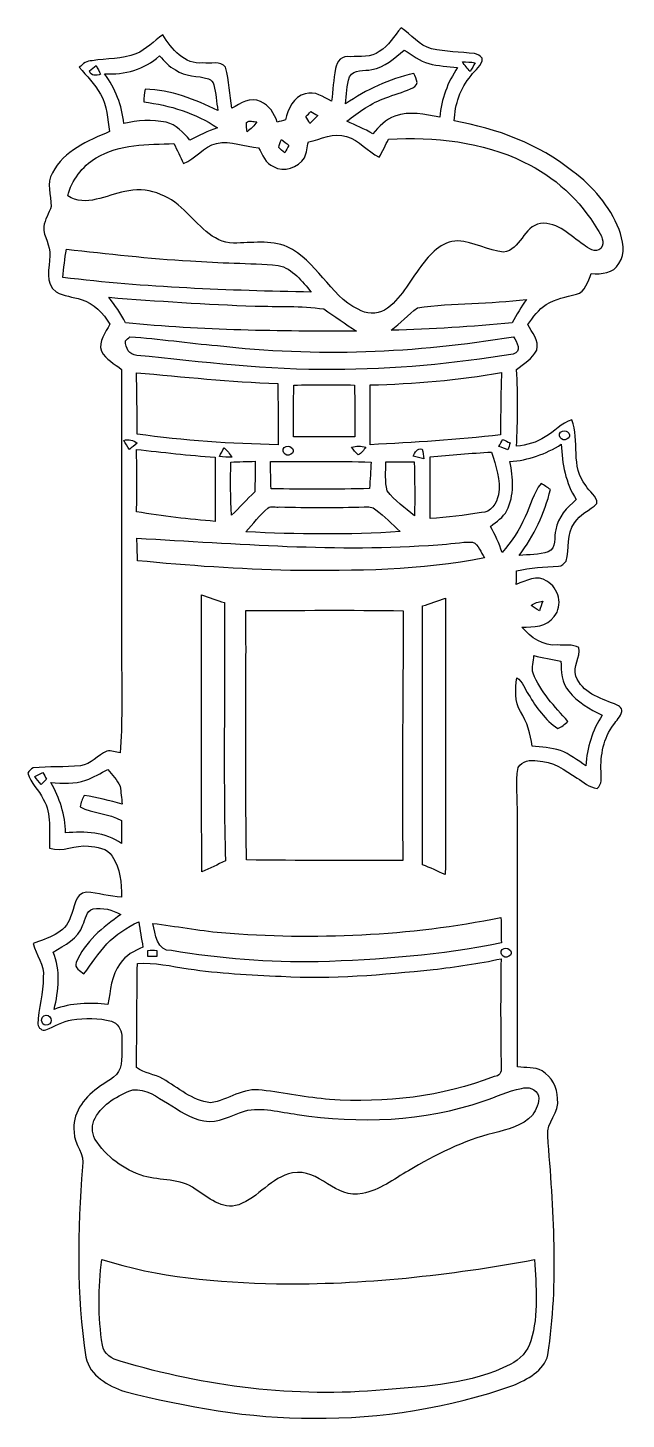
# Model space of a CAD drawing. Header units: centimetres. Extents: x -6.9 to 6.9, y -16 to 16.
import ezdxf

# ---------------------------------------------------------------- set-up
doc = ezdxf.new("R2010")
doc.units = ezdxf.units.CM
doc.header["$MEASUREMENT"] = 0
doc.layers.add('Camada 1', color=7, linetype='Continuous')

msp = doc.modelspace()

# ---------------------------------------------------------------- linework, layer by layer
at = {"layer": 'Camada 1', "color": 142}
for points, knots in [([(1.7145, 15.97942), (1.9498, 15.82491), (2.13148, 15.57514), (2.41194, 15.49894), (2.41194, 15.49894), (2.73614, 15.4245), (3.07199, 15.42838), (3.40078, 15.38605), (3.40078, 15.38605), (3.46992, 15.37547), (3.53272, 15.33631), (3.57893, 15.2841), (3.57893, 15.2841), (3.59269, 15.10665), (3.4096, 15.01175), (3.32246, 14.88052), (3.32246, 14.88052), (3.0667, 14.59265), (2.95981, 14.21836), (2.93264, 13.84229), (2.93264, 13.84229), (3.91336, 13.66379), (4.87892, 13.31242), (5.66138, 12.6813), (5.66138, 12.6813), (6.12457, 12.33981), (6.50981, 11.88226), (6.72782, 11.34674), (6.72782, 11.34674), (6.8072, 11.09663), (6.88904, 10.79818), (6.71936, 10.56605), (6.71936, 10.56605), (6.60118, 10.33039), (6.3186, 10.3184), (6.08647, 10.33145), (6.08647, 10.33145), (6.00957, 10.15929), (5.95171, 9.90882), (5.74322, 9.85626), (5.74322, 9.85626), (5.50898, 9.78994), (5.26239, 9.75184), (5.05072, 9.62484), (5.05072, 9.62484), (4.87116, 9.50912), (4.75262, 9.3285), (4.62703, 9.16093), (4.62703, 9.16093), (4.72405, 8.9789), (4.89162, 8.79757), (4.83235, 8.57567), (4.83235, 8.57567), (4.74027, 8.37353), (4.53108, 8.26488), (4.36809, 8.12518), (4.36809, 8.12518), (4.40584, 7.53886), (4.39455, 6.95113), (4.36986, 6.36482), (4.36986, 6.36482), (4.60022, 6.38986), (4.83235, 6.44984), (5.02708, 6.58036), (5.02708, 6.58036), (5.23699, 6.70172), (5.40244, 6.89187), (5.63633, 6.97301), (5.63633, 6.97301), (5.82824, 6.49005), (5.60141, 5.88504), (5.9623, 5.46453), (5.9623, 5.46453), (6.02791, 5.3213), (6.23535, 5.21794), (6.21489, 5.04507), (6.21489, 5.04507), (6.04943, 4.89162), (5.82224, 4.79884), (5.70124, 4.60093), (5.70124, 4.60093), (5.51497, 4.34657), (5.58412, 4.01355), (5.51215, 3.72392), (5.51215, 3.72392), (5.45888, 3.67559), (5.40808, 3.60997), (5.33082, 3.60539), (5.33082, 3.60539), (5.00909, 3.58175), (4.68489, 3.58281), (4.37127, 3.4992), (4.37127, 3.4992), (4.36951, 3.39654), (4.36809, 3.29353), (4.36351, 3.19087), (4.36351, 3.19087), (4.58435, 3.26496), (4.8447, 3.42512), (5.06342, 3.26425), (5.06342, 3.26425), (5.34035, 3.10974), (5.44336, 2.70651), (5.23628, 2.45357), (5.23628, 2.45357), (5.07365, 2.21544), (4.75086, 2.20592), (4.49227, 2.20486), (4.49227, 2.20486), (4.69618, 1.97097), (4.98299, 1.76565), (5.30966, 1.7974), (5.30966, 1.7974), (5.47017, 1.77765), (5.6515, 1.82316), (5.80143, 1.74025), (5.80143, 1.74025), (5.84482, 1.5173), (5.65326, 1.30598), (5.73405, 1.07879), (5.73405, 1.07879), (5.87375, 0.70273), (6.28015, 0.57891), (6.61917, 0.44344), (6.61917, 0.44344), (6.69396, 0.4124), (6.80438, 0.36618), (6.78921, 0.26599), (6.78921, 0.26599), (6.76169, 0.14817), (6.66221, 0.06385), (6.60082, -0.03669), (6.60082, -0.03669), (6.36799, -0.33867), (6.29285, -0.73589), (6.31155, -1.11054), (6.31155, -1.11054), (6.3059, -1.2446), (6.34682, -1.40864), (6.21877, -1.49789), (6.21877, -1.49789), (6.04132, -1.48026), (5.90444, -1.34938), (5.75874, -1.26118), (5.75874, -1.26118), (5.48111, -1.08479), (5.19571, -0.86536), (4.84964, -0.86748), (4.84964, -0.86748), (4.69336, -0.83573), (4.48592, -0.86078), (4.40725, -1.01988), (4.40725, -1.01988), (4.33317, -1.37513), (4.39879, -1.73955), (4.38961, -2.09903), (4.38961, -2.09903), (4.39667, -4.0319), (4.38856, -5.96441), (4.39314, -7.89728), (4.39314, -7.89728), (4.57976, -7.92162), (4.78543, -7.8927), (4.95617, -7.99183), (4.95617, -7.99183), (5.17243, -8.12518), (5.32201, -8.36718), (5.30684, -8.62647), (5.30684, -8.62647), (5.37069, -8.94574), (5.04825, -9.17011), (5.08635, -9.48478), (5.08635, -9.48478), (5.21547, -11.15519), (5.34599, -12.84746), (5.08917, -14.51257), (5.08917, -14.51257), (5.00027, -14.88828), (4.60763, -15.07666), (4.28413, -15.22236), (4.28413, -15.22236), (2.81411, -15.72824), (1.25624, -15.99318), (-0.29986, -15.96637), (-0.29986, -15.96637), (-1.76671, -15.98507), (-3.2198, -15.71202), (-4.63726, -15.35783), (-4.63726, -15.35783), (-5.01756, -15.23012), (-5.43772, -14.99764), (-5.53261, -14.57184), (-5.53261, -14.57184), (-5.75592, -13.1251), (-5.71853, -11.6519), (-5.61164, -10.19634), (-5.61164, -10.19634), (-5.53614, -9.90247), (-5.8099, -9.68657), (-5.80002, -9.40082), (-5.80002, -9.40082), (-5.86599, -8.98878), (-5.58059, -8.6173), (-5.26415, -8.38941), (-5.26415, -8.38941), (-5.09129, -8.23277), (-4.81859, -8.16328), (-4.73957, -7.92515), (-4.73957, -7.92515), (-4.68912, -7.67962), (-4.70076, -7.42527), (-4.70782, -7.17691), (-4.70782, -7.17691), (-4.71946, -7.03651), (-4.80095, -6.88693), (-4.94418, -6.84847), (-4.94418, -6.84847), (-5.23804, -6.76416), (-5.55061, -6.78145), (-5.85047, -6.8139), (-5.85047, -6.8139), (-6.06848, -6.84389), (-6.25158, -6.97512), (-6.45372, -7.04956), (-6.45372, -7.04956), (-6.53627, -7.08096), (-6.6234, -7.00017), (-6.63258, -6.91974), (-6.63258, -6.91974), (-6.63328, -6.55461), (-6.49923, -6.2043), (-6.51087, -5.83812), (-6.51087, -5.83812), (-6.47841, -5.55272), (-6.67703, -5.32518), (-6.74511, -5.06271), (-6.74511, -5.06271), (-6.41668, -4.93677), (-6.00181, -4.83658), (-5.88645, -4.45311), (-5.88645, -4.45311), (-5.77638, -4.25379), (-5.80954, -3.91513), (-5.5178, -3.88091), (-5.5178, -3.88091), (-5.24863, -3.90772), (-4.98404, -3.97792), (-4.71311, -3.99979), (-4.71311, -3.99979), (-4.70253, -3.67594), (-4.74416, -3.33199), (-4.92795, -3.05611), (-4.92795, -3.05611), (-5.03908, -2.86632), (-5.28073, -2.84762), (-5.4737, -2.82293), (-5.4737, -2.82293), (-5.77321, -2.78977), (-6.07342, -2.97639), (-6.36623, -2.87126), (-6.36623, -2.87126), (-6.38669, -2.49696), (-6.30661, -2.08562), (-6.51087, -1.7466), (-6.51087, -1.7466), (-6.60541, -1.53317), (-6.80579, -1.37724), (-6.86611, -1.14829), (-6.86611, -1.14829), (-6.8386, -1.09573), (-6.79662, -1.04916), (-6.74194, -1.02447), (-6.74194, -1.02447), (-6.38104, -0.99095), (-6.01663, -1.01776), (-5.65609, -0.97755), (-5.65609, -0.97755), (-5.4162, -0.94509), (-5.2578, -0.73836), (-5.04684, -0.64135), (-5.04684, -0.64135), (-4.94453, -0.62054), (-4.84258, -0.66463), (-4.74239, -0.68227), (-4.74239, -0.68227), (-4.71699, -0.34361), (-4.70817, -0.00388), (-4.70782, 0.33514), (-4.70782, 0.33514), (-4.71099, 2.9337), (-4.70994, 5.53261), (-4.70888, 8.13117), (-4.70888, 8.13117), (-4.87327, 8.25888), (-5.07788, 8.35907), (-5.17419, 8.55063), (-5.17419, 8.55063), (-5.24933, 8.77923), (-5.08, 8.97996), (-4.98263, 9.16693), (-4.98263, 9.16693), (-5.12868, 9.42269), (-5.35199, 9.65129), (-5.63986, 9.73702), (-5.63986, 9.73702), (-5.82789, 9.80475), (-6.04097, 9.80511), (-6.21312, 9.91094), (-6.21312, 9.91094), (-6.48617, 10.11202), (-6.3627, 10.46268), (-6.36164, 10.74279), (-6.36164, 10.74279), (-6.33095, 10.97739), (-6.51051, 11.17706), (-6.50134, 11.41024), (-6.50134, 11.41024), (-6.477, 11.57605), (-6.37505, 11.71787), (-6.32813, 11.87662), (-6.32813, 11.87662), (-6.33271, 12.13309), (-6.44807, 12.40966), (-6.29885, 12.64779), (-6.29885, 12.64779), (-6.04026, 13.15755), (-5.48569, 13.38121), (-4.98934, 13.59394), (-4.98934, 13.59394), (-5.03555, 13.88322), (-5.04296, 14.19472), (-5.19606, 14.45401), (-5.19606, 14.45401), (-5.32518, 14.68508), (-5.51251, 14.87346), (-5.68219, 15.07384), (-5.68219, 15.07384), (-5.59753, 15.14792), (-5.51039, 15.23189), (-5.3848, 15.22448), (-5.3848, 15.22448), (-5.05072, 15.27845), (-4.69935, 15.25693), (-4.37938, 15.38358), (-4.37938, 15.38358), (-4.14126, 15.47636), (-3.97334, 15.67921), (-3.76414, 15.8175), (-3.76414, 15.8175), (-3.55953, 15.5007), (-3.26531, 15.12217), (-2.84021, 15.17332), (-2.84021, 15.17332), (-2.67406, 15.14193), (-2.43699, 15.23718), (-2.32022, 15.07208), (-2.32022, 15.07208), (-2.23379, 14.76551), (-2.23132, 14.44343), (-2.17488, 14.13087), (-2.17488, 14.13087), (-1.98085, 14.24234), (-1.74308, 14.40533), (-1.51977, 14.28679), (-1.51977, 14.28679), (-1.31692, 14.20283), (-1.19839, 14.01163), (-1.13383, 13.81196), (-1.13383, 13.81196), (-1.07103, 13.82924), (-1.00824, 13.84653), (-0.94474, 13.86381), (-0.94474, 13.86381), (-0.883, 14.10864), (-0.76412, 14.4018), (-0.48895, 14.46142), (-0.48895, 14.46142), (-0.26317, 14.54256), (-0.07585, 14.38028), (0.11642, 14.2935), (0.11642, 14.2935), (0.1464, 14.54291), (0.16122, 14.79409), (0.20461, 15.04174), (0.20461, 15.04174), (0.23248, 15.19943), (0.36301, 15.36453), (0.54716, 15.31549), (0.54716, 15.31549), (0.77117, 15.33772), (1.02517, 15.28551), (1.21426, 15.43756), (1.21426, 15.43756), (1.43651, 15.56067), (1.55328, 15.79386), (1.7145, 15.97942), (1.7145, 15.97942), (1.7145, 15.97942), (1.7145, 15.97942), (1.7145, 15.97942)], [0, 0, 0, 0, 0.00990099, 0.00990099, 0.00990099, 0.00990099, 0.01980198, 0.01980198, 0.01980198, 0.01980198, 0.02970297, 0.02970297, 0.02970297, 0.02970297, 0.03960396, 0.03960396, 0.03960396, 0.03960396, 0.04950495, 0.04950495, 0.04950495, 0.04950495, 0.05940594, 0.05940594, 0.05940594, 0.05940594, 0.06930693, 0.06930693, 0.06930693, 0.06930693, 0.07920792, 0.07920792, 0.07920792, 0.07920792, 0.08910891, 0.08910891, 0.08910891, 0.08910891, 0.0990099, 0.0990099, 0.0990099, 0.0990099, 0.10891089, 0.10891089, 0.10891089, 0.10891089, 0.11881188, 0.11881188, 0.11881188, 0.11881188, 0.12871287, 0.12871287, 0.12871287, 0.12871287, 0.13861386, 0.13861386, 0.13861386, 0.13861386, 0.14851485, 0.14851485, 0.14851485, 0.14851485, 0.15841584, 0.15841584, 0.15841584, 0.15841584, 0.16831683, 0.16831683, 0.16831683, 0.16831683, 0.17821782, 0.17821782, 0.17821782, 0.17821782, 0.18811881, 0.18811881, 0.18811881, 0.18811881, 0.1980198, 0.1980198, 0.1980198, 0.1980198, 0.20792079, 0.20792079, 0.20792079, 0.20792079, 0.21782178, 0.21782178, 0.21782178, 0.21782178, 0.22772277, 0.22772277, 0.22772277, 0.22772277, 0.23762376, 0.23762376, 0.23762376, 0.23762376, 0.24752475, 0.24752475, 0.24752475, 0.24752475, 0.25742574, 0.25742574, 0.25742574, 0.25742574, 0.26732673, 0.26732673, 0.26732673, 0.26732673, 0.27722772, 0.27722772, 0.27722772, 0.27722772, 0.28712871, 0.28712871, 0.28712871, 0.28712871, 0.2970297, 0.2970297, 0.2970297, 0.2970297, 0.30693069, 0.30693069, 0.30693069, 0.30693069, 0.31683168, 0.31683168, 0.31683168, 0.31683168, 0.32673267, 0.32673267, 0.32673267, 0.32673267, 0.33663366, 0.33663366, 0.33663366, 0.33663366, 0.34653465, 0.34653465, 0.34653465, 0.34653465, 0.35643564, 0.35643564, 0.35643564, 0.35643564, 0.36633663, 0.36633663, 0.36633663, 0.36633663, 0.37623762, 0.37623762, 0.37623762, 0.37623762, 0.38613861, 0.38613861, 0.38613861, 0.38613861, 0.3960396, 0.3960396, 0.3960396, 0.3960396, 0.40594059, 0.40594059, 0.40594059, 0.40594059, 0.41584158, 0.41584158, 0.41584158, 0.41584158, 0.42574257, 0.42574257, 0.42574257, 0.42574257, 0.43564356, 0.43564356, 0.43564356, 0.43564356, 0.44554455, 0.44554455, 0.44554455, 0.44554455, 0.45544554, 0.45544554, 0.45544554, 0.45544554, 0.46534653, 0.46534653, 0.46534653, 0.46534653, 0.47524752, 0.47524752, 0.47524752, 0.47524752, 0.48514851, 0.48514851, 0.48514851, 0.48514851, 0.4950495, 0.4950495, 0.4950495, 0.4950495, 0.5049505, 0.5049505, 0.5049505, 0.5049505, 0.51485149, 0.51485149, 0.51485149, 0.51485149, 0.52475248, 0.52475248, 0.52475248, 0.52475248, 0.53465347, 0.53465347, 0.53465347, 0.53465347, 0.54455446, 0.54455446, 0.54455446, 0.54455446, 0.55445545, 0.55445545, 0.55445545, 0.55445545, 0.56435644, 0.56435644, 0.56435644, 0.56435644, 0.57425743, 0.57425743, 0.57425743, 0.57425743, 0.58415842, 0.58415842, 0.58415842, 0.58415842, 0.59405941, 0.59405941, 0.59405941, 0.59405941, 0.6039604, 0.6039604, 0.6039604, 0.6039604, 0.61386139, 0.61386139, 0.61386139, 0.61386139, 0.62376238, 0.62376238, 0.62376238, 0.62376238, 0.63366337, 0.63366337, 0.63366337, 0.63366337, 0.64356436, 0.64356436, 0.64356436, 0.64356436, 0.65346535, 0.65346535, 0.65346535, 0.65346535, 0.66336634, 0.66336634, 0.66336634, 0.66336634, 0.67326733, 0.67326733, 0.67326733, 0.67326733, 0.68316832, 0.68316832, 0.68316832, 0.68316832, 0.69306931, 0.69306931, 0.69306931, 0.69306931, 0.7029703, 0.7029703, 0.7029703, 0.7029703, 0.71287129, 0.71287129, 0.71287129, 0.71287129, 0.72277228, 0.72277228, 0.72277228, 0.72277228, 0.73267327, 0.73267327, 0.73267327, 0.73267327, 0.74257426, 0.74257426, 0.74257426, 0.74257426, 0.75247525, 0.75247525, 0.75247525, 0.75247525, 0.76237624, 0.76237624, 0.76237624, 0.76237624, 0.77227723, 0.77227723, 0.77227723, 0.77227723, 0.78217822, 0.78217822, 0.78217822, 0.78217822, 0.79207921, 0.79207921, 0.79207921, 0.79207921, 0.8019802, 0.8019802, 0.8019802, 0.8019802, 0.81188119, 0.81188119, 0.81188119, 0.81188119, 0.82178218, 0.82178218, 0.82178218, 0.82178218, 0.83168317, 0.83168317, 0.83168317, 0.83168317, 0.84158416, 0.84158416, 0.84158416, 0.84158416, 0.85148515, 0.85148515, 0.85148515, 0.85148515, 0.86138614, 0.86138614, 0.86138614, 0.86138614, 0.87128713, 0.87128713, 0.87128713, 0.87128713, 0.88118812, 0.88118812, 0.88118812, 0.88118812, 0.89108911, 0.89108911, 0.89108911, 0.89108911, 0.9009901, 0.9009901, 0.9009901, 0.9009901, 0.91089109, 0.91089109, 0.91089109, 0.91089109, 0.92079208, 0.92079208, 0.92079208, 0.92079208, 0.93069307, 0.93069307, 0.93069307, 0.93069307, 0.94059406, 0.94059406, 0.94059406, 0.94059406, 0.95049505, 0.95049505, 0.95049505, 0.95049505, 0.96039604, 0.96039604, 0.96039604, 0.96039604, 0.97029703, 0.97029703, 0.97029703, 0.97029703, 0.98019802, 0.98019802, 0.98019802, 0.98019802, 1, 1, 1, 1]), ([(1.03999, 15.02304), (0.87806, 14.97542), (0.61983, 15.04491), (0.53022, 14.85582), (0.53022, 14.85582), (0.46284, 14.65509), (0.46355, 14.43884), (0.43674, 14.23), (0.43674, 14.23), (0.91052, 14.55914), (1.4418, 14.8022), (2.00554, 14.92991), (2.00554, 14.92991), (2.03518, 14.86359), (2.07257, 14.79867), (2.08739, 14.72671), (2.08739, 14.72671), (2.08245, 14.64592), (1.99813, 14.60747), (1.93463, 14.57748), (1.93463, 14.57748), (1.74731, 14.49881), (1.55187, 14.44272), (1.36208, 14.37076), (1.36208, 14.37076), (1.03082, 14.25399), (0.74154, 14.04514), (0.46567, 13.83347), (0.46567, 13.83347), (0.66746, 13.74069), (0.87383, 13.65673), (1.06645, 13.54455), (1.06645, 13.54455), (1.20509, 13.71282), (1.36243, 13.87651), (1.57409, 13.94954), (1.57409, 13.94954), (1.90676, 14.0783), (2.26413, 13.98341), (2.60174, 13.92802), (2.60174, 13.92802), (2.63913, 14.34006), (2.78342, 14.72636), (3.01343, 15.06855), (3.01343, 15.06855), (2.79118, 15.09183), (2.56611, 15.10171), (2.34915, 15.1571), (2.34915, 15.1571), (2.14312, 15.22236), (1.96533, 15.35148), (1.78647, 15.46825), (1.78647, 15.46825), (1.56281, 15.28727), (1.33738, 15.06326), (1.03999, 15.02304), (1.03999, 15.02304), (1.03999, 15.02304), (1.03999, 15.02304), (1.03999, 15.02304)], [0, 0, 0, 0, 0.0625, 0.0625, 0.0625, 0.0625, 0.125, 0.125, 0.125, 0.125, 0.1875, 0.1875, 0.1875, 0.1875, 0.25, 0.25, 0.25, 0.25, 0.3125, 0.3125, 0.3125, 0.3125, 0.375, 0.375, 0.375, 0.375, 0.4375, 0.4375, 0.4375, 0.4375, 0.5, 0.5, 0.5, 0.5, 0.5625, 0.5625, 0.5625, 0.5625, 0.625, 0.625, 0.625, 0.625, 0.6875, 0.6875, 0.6875, 0.6875, 0.75, 0.75, 0.75, 0.75, 0.8125, 0.8125, 0.8125, 0.8125, 0.875, 0.875, 0.875, 0.875, 1, 1, 1, 1]), ([(-5.44971, 14.98988), (-5.42078, 14.85935), (-5.2892, 14.88546), (-5.19148, 14.91262), (-5.19148, 14.91262), (-5.2264, 14.9793), (-5.26098, 15.04632), (-5.29519, 15.113), (-5.29519, 15.113), (-5.34846, 15.07419), (-5.40173, 15.03504), (-5.44971, 14.98988), (-5.44971, 14.98988), (-5.44971, 14.98988), (-5.44971, 14.98988), (-5.44971, 14.98988)], [0, 0, 0, 0, 0.2, 0.2, 0.2, 0.2, 0.4, 0.4, 0.4, 0.4, 0.6, 0.6, 0.6, 0.6, 1, 1, 1, 1]), ([(-5.10117, 14.92497), (-4.85987, 14.58666), (-4.69688, 14.19648), (-4.65949, 13.78021), (-4.65949, 13.78021), (-4.34269, 13.85429), (-4.00967, 13.87299), (-3.68935, 13.80949), (-3.68935, 13.80949), (-3.45511, 13.75869), (-3.28965, 13.57348), (-3.14149, 13.39885), (-3.14149, 13.39885), (-2.93617, 13.50469), (-2.72803, 13.60699), (-2.50825, 13.67931), (-2.50825, 13.67931), (-3.00955, 14.02115), (-3.60257, 14.20213), (-4.20088, 14.27621), (-4.20088, 14.27621), (-4.19664, 14.37464), (-4.18571, 14.47271), (-4.16913, 14.56972), (-4.16913, 14.56972), (-3.57823, 14.55244), (-3.02154, 14.33759), (-2.49873, 14.07866), (-2.49873, 14.07866), (-2.52589, 14.27586), (-2.54318, 14.47482), (-2.58833, 14.66885), (-2.58833, 14.66885), (-2.60421, 14.732), (-2.65113, 14.78739), (-2.71321, 14.80855), (-2.71321, 14.80855), (-2.96474, 14.88369), (-3.25191, 14.85441), (-3.47416, 15.01175), (-3.47416, 15.01175), (-3.62056, 15.0876), (-3.72533, 15.21672), (-3.83858, 15.33243), (-3.83858, 15.33243), (-4.18253, 15.0241), (-4.64467, 14.89498), (-5.10117, 14.92497), (-5.10117, 14.92497), (-5.10117, 14.92497), (-5.10117, 14.92497), (-5.10117, 14.92497)], [0, 0, 0, 0, 0.07142857, 0.07142857, 0.07142857, 0.07142857, 0.14285714, 0.14285714, 0.14285714, 0.14285714, 0.21428571, 0.21428571, 0.21428571, 0.21428571, 0.28571429, 0.28571429, 0.28571429, 0.28571429, 0.35714286, 0.35714286, 0.35714286, 0.35714286, 0.42857143, 0.42857143, 0.42857143, 0.42857143, 0.5, 0.5, 0.5, 0.5, 0.57142857, 0.57142857, 0.57142857, 0.57142857, 0.64285714, 0.64285714, 0.64285714, 0.64285714, 0.71428571, 0.71428571, 0.71428571, 0.71428571, 0.78571429, 0.78571429, 0.78571429, 0.78571429, 0.85714286, 0.85714286, 0.85714286, 0.85714286, 1, 1, 1, 1]), ([(3.12349, 15.19802), (3.17641, 15.11829), (3.23674, 15.0435), (3.30518, 14.97647), (3.30518, 14.97647), (3.34222, 15.0435), (3.37926, 15.11053), (3.41559, 15.17791), (3.41559, 15.17791), (3.31893, 15.19167), (3.22086, 15.19767), (3.12349, 15.19802), (3.12349, 15.19802), (3.12349, 15.19802), (3.12349, 15.19802), (3.12349, 15.19802)], [0, 0, 0, 0, 0.2, 0.2, 0.2, 0.2, 0.4, 0.4, 0.4, 0.4, 0.6, 0.6, 0.6, 0.6, 1, 1, 1, 1]), ([(-1.83691, 13.80137), (-1.84256, 13.73152), (-1.83162, 13.66202), (-1.82492, 13.59253), (-1.82492, 13.59253), (-1.73673, 13.65462), (-1.66017, 13.73117), (-1.59808, 13.81936), (-1.59808, 13.81936), (-1.67428, 13.81301), (-1.78047, 13.87052), (-1.83691, 13.80137), (-1.83691, 13.80137), (-1.83691, 13.80137), (-1.83691, 13.80137), (-1.83691, 13.80137)], [0, 0, 0, 0, 0.2, 0.2, 0.2, 0.2, 0.4, 0.4, 0.4, 0.4, 0.6, 0.6, 0.6, 0.6, 1, 1, 1, 1]), ([(-0.36019, 14.05608), (-0.39829, 14.01798), (-0.43603, 13.98023), (-0.47413, 13.94213), (-0.47413, 13.94213), (-0.44309, 13.88921), (-0.41204, 13.83665), (-0.38065, 13.78373), (-0.38065, 13.78373), (-0.31679, 13.83912), (-0.25718, 13.89874), (-0.20179, 13.96259), (-0.20179, 13.96259), (-0.25506, 13.99364), (-0.30762, 14.02503), (-0.36019, 14.05608), (-0.36019, 14.05608), (-0.36019, 14.05608), (-0.36019, 14.05608), (-0.36019, 14.05608)], [0, 0, 0, 0, 0.16666667, 0.16666667, 0.16666667, 0.16666667, 0.33333333, 0.33333333, 0.33333333, 0.33333333, 0.5, 0.5, 0.5, 0.5, 0.66666667, 0.66666667, 0.66666667, 0.66666667, 1, 1, 1, 1]), ([(-0.41557, 13.36005), (-0.44415, 13.23728), (-0.45014, 13.10675), (-0.50765, 12.99316), (-0.50765, 12.99316), (-0.65617, 12.77197), (-0.97367, 12.65132), (-1.21708, 12.78961), (-1.21708, 12.78961), (-1.40441, 12.8591), (-1.4672, 13.06548), (-1.55998, 13.22493), (-1.55998, 13.22493), (-1.8856, 13.23869), (-2.19781, 13.39921), (-2.52659, 13.32336), (-2.52659, 13.32336), (-2.82963, 13.26092), (-3.00602, 12.97164), (-3.28718, 12.86263), (-3.28718, 12.86263), (-3.36338, 13.01468), (-3.43323, 13.16919), (-3.50732, 13.32195), (-3.50732, 13.32195), (-4.1081, 13.29443), (-4.76603, 13.31489), (-5.29872, 12.98822), (-5.29872, 12.98822), (-5.61728, 12.7949), (-5.85929, 12.47881), (-5.94819, 12.11509), (-5.94819, 12.11509), (-5.52979, 11.85016), (-5.06307, 12.14437), (-4.63409, 12.21493), (-4.63409, 12.21493), (-4.14584, 12.34793), (-3.61774, 12.14367), (-3.27484, 11.78877), (-3.27484, 11.78877), (-2.93864, 11.48574), (-2.6349, 11.04089), (-2.13466, 11.03207), (-2.13466, 11.03207), (-1.72649, 11.03736), (-1.29223, 11.10791), (-0.90276, 10.95022), (-0.90276, 10.95022), (-0.22648, 10.63237), (0.05997, 9.84285), (0.72496, 9.51124), (0.72496, 9.51124), (0.91017, 9.40259), (1.14512, 9.38318), (1.33597, 9.4929), (1.33597, 9.4929), (1.71062, 9.73526), (1.905, 10.15224), (2.16994, 10.49549), (2.16994, 10.49549), (2.37278, 10.77701), (2.64336, 11.07969), (3.01943, 11.08216), (3.01943, 11.08216), (3.3849, 11.06417), (3.71158, 10.86273), (4.07141, 10.82252), (4.07141, 10.82252), (4.46229, 10.87473), (4.5272, 11.42083), (4.92196, 11.48292), (4.92196, 11.48292), (5.32589, 11.52772), (5.60458, 11.19117), (5.91291, 10.99397), (5.91291, 10.99397), (6.01486, 10.92306), (6.18737, 10.78724), (6.30449, 10.91036), (6.30449, 10.91036), (6.41632, 11.04547), (6.31014, 11.22398), (6.229, 11.34286), (6.229, 11.34286), (5.83741, 12.01667), (5.23946, 12.56524), (4.53355, 12.89509), (4.53355, 12.89509), (3.57822, 13.37486), (2.48003, 13.4687), (1.42663, 13.42425), (1.42663, 13.42425), (1.35784, 13.28244), (1.28976, 13.14027), (1.20756, 13.00621), (1.20756, 13.00621), (0.94439, 13.14238), (0.7553, 13.39885), (0.46249, 13.48034), (0.46249, 13.48034), (0.16369, 13.58865), (-0.12735, 13.41437), (-0.41557, 13.36005), (-0.41557, 13.36005), (-0.41557, 13.36005), (-0.41557, 13.36005), (-0.41557, 13.36005)], [0, 0, 0, 0, 0.03571429, 0.03571429, 0.03571429, 0.03571429, 0.07142857, 0.07142857, 0.07142857, 0.07142857, 0.10714286, 0.10714286, 0.10714286, 0.10714286, 0.14285714, 0.14285714, 0.14285714, 0.14285714, 0.17857143, 0.17857143, 0.17857143, 0.17857143, 0.21428571, 0.21428571, 0.21428571, 0.21428571, 0.25, 0.25, 0.25, 0.25, 0.28571429, 0.28571429, 0.28571429, 0.28571429, 0.32142857, 0.32142857, 0.32142857, 0.32142857, 0.35714286, 0.35714286, 0.35714286, 0.35714286, 0.39285714, 0.39285714, 0.39285714, 0.39285714, 0.42857143, 0.42857143, 0.42857143, 0.42857143, 0.46428571, 0.46428571, 0.46428571, 0.46428571, 0.5, 0.5, 0.5, 0.5, 0.53571429, 0.53571429, 0.53571429, 0.53571429, 0.57142857, 0.57142857, 0.57142857, 0.57142857, 0.60714286, 0.60714286, 0.60714286, 0.60714286, 0.64285714, 0.64285714, 0.64285714, 0.64285714, 0.67857143, 0.67857143, 0.67857143, 0.67857143, 0.71428571, 0.71428571, 0.71428571, 0.71428571, 0.75, 0.75, 0.75, 0.75, 0.78571429, 0.78571429, 0.78571429, 0.78571429, 0.82142857, 0.82142857, 0.82142857, 0.82142857, 0.85714286, 0.85714286, 0.85714286, 0.85714286, 0.89285714, 0.89285714, 0.89285714, 0.89285714, 0.92857143, 0.92857143, 0.92857143, 0.92857143, 1, 1, 1, 1]), ([(-1.09608, 13.22846), (-1.05586, 13.18331), (-1.00753, 13.14662), (-0.96061, 13.10816), (-0.96061, 13.10816), (-0.92851, 13.16426), (-0.89606, 13.22035), (-0.86395, 13.27679), (-0.86395, 13.27679), (-0.92146, 13.32301), (-0.97931, 13.36851), (-1.03717, 13.41437), (-1.03717, 13.41437), (-1.06045, 13.3537), (-1.08832, 13.29372), (-1.09608, 13.22846), (-1.09608, 13.22846), (-1.09608, 13.22846), (-1.09608, 13.22846), (-1.09608, 13.22846)], [0, 0, 0, 0, 0.16666667, 0.16666667, 0.16666667, 0.16666667, 0.33333333, 0.33333333, 0.33333333, 0.33333333, 0.5, 0.5, 0.5, 0.5, 0.66666667, 0.66666667, 0.66666667, 0.66666667, 1, 1, 1, 1]), ([(-5.97958, 10.89201), (-6.01451, 10.67647), (-6.04203, 10.46021), (-6.05931, 10.24255), (-6.05931, 10.24255), (-4.1656, 10.01148), (-2.25601, 9.94198), (-0.34996, 9.90741), (-0.34996, 9.90741), (-0.56444, 10.15153), (-0.77153, 10.45069), (-1.11196, 10.52089), (-1.11196, 10.52089), (-1.78294, 10.57487), (-2.45674, 10.5724), (-3.12808, 10.6232), (-3.12808, 10.6232), (-4.08234, 10.67259), (-5.02991, 10.795), (-5.97958, 10.89201), (-5.97958, 10.89201), (-5.97958, 10.89201), (-5.97958, 10.89201), (-5.97958, 10.89201)], [0, 0, 0, 0, 0.14285714, 0.14285714, 0.14285714, 0.14285714, 0.28571429, 0.28571429, 0.28571429, 0.28571429, 0.42857143, 0.42857143, 0.42857143, 0.42857143, 0.57142857, 0.57142857, 0.57142857, 0.57142857, 0.71428571, 0.71428571, 0.71428571, 0.71428571, 1, 1, 1, 1]), ([(-5.00345, 9.78641), (-4.86234, 9.60049), (-4.72264, 9.41282), (-4.62068, 9.2015), (-4.62068, 9.2015), (-2.85609, 9.02652), (-1.08056, 9.00112), (0.69144, 9.0103), (0.69144, 9.0103), (0.43074, 9.16764), (0.19015, 9.35426), (-0.06491, 9.519), (-0.06491, 9.519), (-0.58667, 9.59838), (-1.11584, 9.56945), (-1.64112, 9.58532), (-1.64112, 9.58532), (-2.76331, 9.62201), (-3.88373, 9.70068), (-5.00345, 9.78641), (-5.00345, 9.78641), (-5.00345, 9.78641), (-5.00345, 9.78641), (-5.00345, 9.78641)], [0, 0, 0, 0, 0.14285714, 0.14285714, 0.14285714, 0.14285714, 0.28571429, 0.28571429, 0.28571429, 0.28571429, 0.42857143, 0.42857143, 0.42857143, 0.42857143, 0.57142857, 0.57142857, 0.57142857, 0.57142857, 0.71428571, 0.71428571, 0.71428571, 0.71428571, 1, 1, 1, 1]), ([(2.08844, 9.54828), (1.87925, 9.38671), (1.69898, 9.18916), (1.48696, 9.0297), (1.48696, 9.0297), (2.41653, 9.05722), (3.34574, 9.10661), (4.27108, 9.20397), (4.27108, 9.20397), (4.36951, 9.38777), (4.47675, 9.56733), (4.59387, 9.73984), (4.59387, 9.73984), (3.76237, 9.63189), (2.91818, 9.66082), (2.08844, 9.54828), (2.08844, 9.54828), (2.08844, 9.54828), (2.08844, 9.54828), (2.08844, 9.54828)], [0, 0, 0, 0, 0.16666667, 0.16666667, 0.16666667, 0.16666667, 0.33333333, 0.33333333, 0.33333333, 0.33333333, 0.5, 0.5, 0.5, 0.5, 0.66666667, 0.66666667, 0.66666667, 0.66666667, 1, 1, 1, 1]), ([(-4.51873, 8.87518), (-4.55401, 8.84555), (-4.58893, 8.81556), (-4.62421, 8.78593), (-4.62421, 8.78593), (-4.62456, 8.61942), (-4.53178, 8.46032), (-4.35645, 8.45326), (-4.35645, 8.45326), (-2.85503, 8.30545), (-1.35326, 8.10225), (0.15875, 8.12906), (0.15875, 8.12906), (1.54093, 8.13188), (2.92523, 8.25429), (4.28801, 8.4836), (4.28801, 8.4836), (4.50674, 8.5284), (4.37374, 8.76617), (4.29719, 8.88224), (4.29719, 8.88224), (2.05211, 8.50441), (-0.24306, 8.41516), (-2.50613, 8.67833), (-2.50613, 8.67833), (-3.17888, 8.72807), (-3.84528, 8.84273), (-4.51873, 8.87518), (-4.51873, 8.87518), (-4.51873, 8.87518), (-4.51873, 8.87518), (-4.51873, 8.87518)], [0, 0, 0, 0, 0.11111111, 0.11111111, 0.11111111, 0.11111111, 0.22222222, 0.22222222, 0.22222222, 0.22222222, 0.33333333, 0.33333333, 0.33333333, 0.33333333, 0.44444444, 0.44444444, 0.44444444, 0.44444444, 0.55555556, 0.55555556, 0.55555556, 0.55555556, 0.66666667, 0.66666667, 0.66666667, 0.66666667, 0.77777778, 0.77777778, 0.77777778, 0.77777778, 1, 1, 1, 1]), ([(-4.37127, 8.05321), (-4.35046, 7.58366), (-4.35751, 7.11341), (-4.35504, 6.64351), (-4.35504, 6.64351), (-3.28083, 6.49323), (-2.19534, 6.41844), (-1.1109, 6.39904), (-1.1109, 6.39904), (-1.11054, 6.86682), (-1.10949, 7.33496), (-1.12219, 7.80274), (-1.12219, 7.80274), (-2.20839, 7.84331), (-3.2893, 7.96114), (-4.37127, 8.05321), (-4.37127, 8.05321), (-4.37127, 8.05321), (-4.37127, 8.05321), (-4.37127, 8.05321)], [0, 0, 0, 0, 0.16666667, 0.16666667, 0.16666667, 0.16666667, 0.33333333, 0.33333333, 0.33333333, 0.33333333, 0.5, 0.5, 0.5, 0.5, 0.66666667, 0.66666667, 0.66666667, 0.66666667, 1, 1, 1, 1]), ([(1.00542, 7.77416), (1.00542, 7.31591), (1.00506, 6.85765), (1.00577, 6.39974), (1.00577, 6.39974), (2.00695, 6.4456), (3.00567, 6.5218), (4.00297, 6.62305), (4.00297, 6.62305), (4.00121, 7.10106), (4.00438, 7.57943), (4.02449, 8.05709), (4.02449, 8.05709), (3.02754, 7.88317), (2.01648, 7.7978), (1.00542, 7.77416), (1.00542, 7.77416), (1.00542, 7.77416), (1.00542, 7.77416), (1.00542, 7.77416)], [0, 0, 0, 0, 0.16666667, 0.16666667, 0.16666667, 0.16666667, 0.33333333, 0.33333333, 0.33333333, 0.33333333, 0.5, 0.5, 0.5, 0.5, 0.66666667, 0.66666667, 0.66666667, 0.66666667, 1, 1, 1, 1]), ([(-0.75071, 7.76781), (-0.76094, 7.37164), (-0.75847, 6.97548), (-0.75953, 6.57931), (-0.75953, 6.57931), (-0.28857, 6.57931), (0.18239, 6.57931), (0.65334, 6.57931), (0.65334, 6.57931), (0.65334, 6.97689), (0.65229, 7.37411), (0.64135, 7.77134), (0.64135, 7.77134), (0.17709, 7.78298), (-0.28716, 7.78087), (-0.75071, 7.76781), (-0.75071, 7.76781), (-0.75071, 7.76781), (-0.75071, 7.76781), (-0.75071, 7.76781)], [0, 0, 0, 0, 0.16666667, 0.16666667, 0.16666667, 0.16666667, 0.33333333, 0.33333333, 0.33333333, 0.33333333, 0.5, 0.5, 0.5, 0.5, 0.66666667, 0.66666667, 0.66666667, 0.66666667, 1, 1, 1, 1]), ([(5.42607, 6.71266), (5.26062, 6.65692), (5.41091, 6.43855), (5.53156, 6.53203), (5.53156, 6.53203), (5.65926, 6.59377), (5.53367, 6.75852), (5.42607, 6.71266), (5.42607, 6.71266), (5.42607, 6.71266), (5.42607, 6.71266), (5.42607, 6.71266)], [0, 0, 0, 0, 0.25, 0.25, 0.25, 0.25, 0.5, 0.5, 0.5, 0.5, 1, 1, 1, 1]), ([(-4.66231, 6.49852), (-4.62033, 6.42867), (-4.57659, 6.35952), (-4.53143, 6.29109), (-4.53143, 6.29109), (-4.47146, 6.33836), (-4.41184, 6.38563), (-4.35257, 6.43326), (-4.35257, 6.43326), (-4.43936, 6.51087), (-4.55154, 6.53239), (-4.66231, 6.49852), (-4.66231, 6.49852), (-4.66231, 6.49852), (-4.66231, 6.49852), (-4.66231, 6.49852)], [0, 0, 0, 0, 0.2, 0.2, 0.2, 0.2, 0.4, 0.4, 0.4, 0.4, 0.6, 0.6, 0.6, 0.6, 1, 1, 1, 1]), ([(-0.92393, 6.35988), (-1.08938, 6.30414), (-0.93909, 6.08577), (-0.81844, 6.17926), (-0.81844, 6.17926), (-0.69074, 6.24099), (-0.81633, 6.40574), (-0.92393, 6.35988), (-0.92393, 6.35988), (-0.92393, 6.35988), (-0.92393, 6.35988), (-0.92393, 6.35988)], [0, 0, 0, 0, 0.25, 0.25, 0.25, 0.25, 0.5, 0.5, 0.5, 0.5, 1, 1, 1, 1]), ([(4.21464, 6.01063), (4.29189, 5.64198), (4.32611, 5.23169), (4.14302, 4.88738), (4.14302, 4.88738), (4.06823, 4.72405), (3.90454, 4.63515), (3.77296, 4.52367), (3.77296, 4.52367), (3.87809, 4.3307), (3.96734, 4.12891), (4.03789, 3.92077), (4.03789, 3.92077), (4.25344, 4.16842), (4.43794, 4.44218), (4.566, 4.74557), (4.566, 4.74557), (4.69265, 4.99816), (4.75297, 5.28779), (4.93113, 5.5118), (4.93113, 5.5118), (5.00274, 5.46523), (5.07506, 5.41831), (5.14703, 5.37139), (5.14703, 5.37139), (5.01474, 4.82177), (4.76991, 4.30424), (4.42701, 3.85516), (4.42701, 3.85516), (4.65032, 3.87526), (4.88103, 3.87209), (5.0987, 3.93524), (5.0987, 3.93524), (5.29343, 4.0199), (5.21935, 4.28554), (5.27226, 4.44606), (5.27226, 4.44606), (5.31354, 4.73393), (5.53191, 4.95547), (5.74181, 5.1375), (5.74181, 5.1375), (5.49522, 5.51568), (5.41655, 5.96583), (5.39715, 6.40927), (5.39715, 6.40927), (5.04084, 6.18243), (4.63656, 6.04379), (4.21464, 6.01063), (4.21464, 6.01063), (4.21464, 6.01063), (4.21464, 6.01063), (4.21464, 6.01063)], [0, 0, 0, 0, 0.07142857, 0.07142857, 0.07142857, 0.07142857, 0.14285714, 0.14285714, 0.14285714, 0.14285714, 0.21428571, 0.21428571, 0.21428571, 0.21428571, 0.28571429, 0.28571429, 0.28571429, 0.28571429, 0.35714286, 0.35714286, 0.35714286, 0.35714286, 0.42857143, 0.42857143, 0.42857143, 0.42857143, 0.5, 0.5, 0.5, 0.5, 0.57142857, 0.57142857, 0.57142857, 0.57142857, 0.64285714, 0.64285714, 0.64285714, 0.64285714, 0.71428571, 0.71428571, 0.71428571, 0.71428571, 0.78571429, 0.78571429, 0.78571429, 0.78571429, 0.85714286, 0.85714286, 0.85714286, 0.85714286, 1, 1, 1, 1]), ([(4.04883, 6.5218), (4.02026, 6.46783), (3.99168, 6.41385), (3.96381, 6.35988), (3.96381, 6.35988), (4.0319, 6.33271), (4.10069, 6.30767), (4.17054, 6.28332), (4.17054, 6.28332), (4.18712, 6.33624), (4.20405, 6.38845), (4.22099, 6.44102), (4.22099, 6.44102), (4.16348, 6.46818), (4.10633, 6.49534), (4.04883, 6.5218), (4.04883, 6.5218), (4.04883, 6.5218), (4.04883, 6.5218), (4.04883, 6.5218)], [0, 0, 0, 0, 0.16666667, 0.16666667, 0.16666667, 0.16666667, 0.33333333, 0.33333333, 0.33333333, 0.33333333, 0.5, 0.5, 0.5, 0.5, 0.66666667, 0.66666667, 0.66666667, 0.66666667, 1, 1, 1, 1]), ([(-4.37127, 6.29109), (-4.35293, 5.81343), (-4.35822, 5.33541), (-4.36633, 4.8574), (-4.36633, 4.8574), (-3.76696, 4.75791), (-3.16371, 4.68524), (-2.55799, 4.63868), (-2.55799, 4.63868), (-2.55764, 5.1308), (-2.55764, 5.62292), (-2.55834, 6.1147), (-2.55834, 6.1147), (-3.16477, 6.15068), (-3.76767, 6.22759), (-4.37127, 6.29109), (-4.37127, 6.29109), (-4.37127, 6.29109), (-4.37127, 6.29109), (-4.37127, 6.29109)], [0, 0, 0, 0, 0.16666667, 0.16666667, 0.16666667, 0.16666667, 0.33333333, 0.33333333, 0.33333333, 0.33333333, 0.5, 0.5, 0.5, 0.5, 0.66666667, 0.66666667, 0.66666667, 0.66666667, 1, 1, 1, 1]), ([(-2.35268, 6.3313), (-2.39007, 6.26463), (-2.42676, 6.1976), (-2.46309, 6.12987), (-2.46309, 6.12987), (-2.36643, 6.11611), (-2.26871, 6.11011), (-2.17099, 6.10976), (-2.17099, 6.10976), (-2.22426, 6.18949), (-2.28424, 6.26427), (-2.35268, 6.3313), (-2.35268, 6.3313), (-2.35268, 6.3313), (-2.35268, 6.3313), (-2.35268, 6.3313)], [0, 0, 0, 0, 0.2, 0.2, 0.2, 0.2, 0.4, 0.4, 0.4, 0.4, 0.6, 0.6, 0.6, 0.6, 1, 1, 1, 1]), ([(0.57644, 6.34577), (0.62442, 6.28474), (0.66569, 6.21489), (0.73096, 6.16973), (0.73096, 6.16973), (0.81315, 6.18702), (0.85019, 6.28862), (0.90523, 6.34577), (0.90523, 6.34577), (0.79692, 6.37222), (0.68474, 6.37222), (0.57644, 6.34577), (0.57644, 6.34577), (0.57644, 6.34577), (0.57644, 6.34577), (0.57644, 6.34577)], [0, 0, 0, 0, 0.2, 0.2, 0.2, 0.2, 0.4, 0.4, 0.4, 0.4, 0.6, 0.6, 0.6, 0.6, 1, 1, 1, 1]), ([(1.99425, 6.13304), (2.0761, 6.11329), (2.15794, 6.09388), (2.24014, 6.07554), (2.24014, 6.07554), (2.23026, 6.14962), (2.22179, 6.22476), (2.19851, 6.29603), (2.19851, 6.29603), (2.07963, 6.33201), (2.03482, 6.22124), (1.99425, 6.13304), (1.99425, 6.13304), (1.99425, 6.13304), (1.99425, 6.13304), (1.99425, 6.13304)], [0, 0, 0, 0, 0.2, 0.2, 0.2, 0.2, 0.4, 0.4, 0.4, 0.4, 0.6, 0.6, 0.6, 0.6, 1, 1, 1, 1]), ([(2.38231, 6.11928), (2.3809, 5.64691), (2.3809, 5.17419), (2.38196, 4.70147), (2.38196, 4.70147), (2.77566, 4.73569), (3.17041, 4.76991), (3.55988, 4.84011), (3.55988, 4.84011), (3.79307, 4.83129), (3.90102, 5.06307), (3.95711, 5.24969), (3.95711, 5.24969), (4.00262, 5.58729), (3.89819, 5.91503), (3.79377, 6.23076), (3.79377, 6.23076), (3.32211, 6.20642), (2.85256, 6.15703), (2.38231, 6.11928), (2.38231, 6.11928), (2.38231, 6.11928), (2.38231, 6.11928), (2.38231, 6.11928)], [0, 0, 0, 0, 0.14285714, 0.14285714, 0.14285714, 0.14285714, 0.28571429, 0.28571429, 0.28571429, 0.28571429, 0.42857143, 0.42857143, 0.42857143, 0.42857143, 0.57142857, 0.57142857, 0.57142857, 0.57142857, 0.71428571, 0.71428571, 0.71428571, 0.71428571, 1, 1, 1, 1]), ([(-2.19851, 6.00181), (-2.20874, 5.59364), (-2.20627, 5.18478), (-2.18087, 4.77696), (-2.18087, 4.77696), (-2.00413, 4.959), (-1.82845, 5.14174), (-1.64606, 5.31777), (-1.64606, 5.31777), (-1.64324, 5.55131), (-1.64077, 5.7852), (-1.63901, 6.01874), (-1.63901, 6.01874), (-1.82563, 6.0138), (-2.01224, 6.00816), (-2.19851, 6.00181), (-2.19851, 6.00181), (-2.19851, 6.00181), (-2.19851, 6.00181), (-2.19851, 6.00181)], [0, 0, 0, 0, 0.16666667, 0.16666667, 0.16666667, 0.16666667, 0.33333333, 0.33333333, 0.33333333, 0.33333333, 0.5, 0.5, 0.5, 0.5, 0.66666667, 0.66666667, 0.66666667, 0.66666667, 1, 1, 1, 1]), ([(-1.29011, 6.01451), (-1.28588, 5.80566), (-1.28164, 5.59682), (-1.27494, 5.38762), (-1.27494, 5.38762), (-0.51999, 5.37422), (0.2353, 5.37386), (0.9906, 5.3908), (0.9906, 5.3908), (1.00189, 5.59506), (1.01388, 5.79861), (1.02658, 6.00216), (1.02658, 6.00216), (0.25471, 6.02509), (-0.51788, 6.01239), (-1.29011, 6.01451), (-1.29011, 6.01451), (-1.29011, 6.01451), (-1.29011, 6.01451), (-1.29011, 6.01451)], [0, 0, 0, 0, 0.16666667, 0.16666667, 0.16666667, 0.16666667, 0.33333333, 0.33333333, 0.33333333, 0.33333333, 0.5, 0.5, 0.5, 0.5, 0.66666667, 0.66666667, 0.66666667, 0.66666667, 1, 1, 1, 1]), ([(1.36137, 6.00428), (1.36313, 5.78309), (1.34444, 5.55449), (1.39206, 5.33929), (1.39206, 5.33929), (1.56669, 5.11351), (1.80728, 4.94841), (2.02212, 4.76285), (2.02212, 4.76285), (2.03235, 5.17772), (2.02812, 5.59329), (2.01754, 6.00816), (2.01754, 6.00816), (1.79881, 6.00992), (1.57974, 6.00816), (1.36137, 6.00428), (1.36137, 6.00428), (1.36137, 6.00428), (1.36137, 6.00428), (1.36137, 6.00428)], [0, 0, 0, 0, 0.16666667, 0.16666667, 0.16666667, 0.16666667, 0.33333333, 0.33333333, 0.33333333, 0.33333333, 0.5, 0.5, 0.5, 0.5, 0.66666667, 0.66666667, 0.66666667, 0.66666667, 1, 1, 1, 1]), ([(-1.34691, 4.94489), (-1.53529, 4.78014), (-1.6891, 4.58082), (-1.85702, 4.39667), (-1.85702, 4.39667), (-0.67522, 4.33987), (0.51364, 4.32047), (1.69439, 4.40443), (1.69439, 4.40443), (1.51201, 4.57729), (1.33033, 4.75227), (1.13065, 4.90432), (1.13065, 4.90432), (1.0608, 4.97769), (0.95814, 4.97276), (0.86677, 4.97064), (0.86677, 4.97064), (0.21872, 4.95229), (-0.42933, 4.95124), (-1.07668, 4.9717), (-1.07668, 4.9717), (-1.15888, 4.94594), (-1.27212, 5.00803), (-1.34691, 4.94489), (-1.34691, 4.94489), (-1.34691, 4.94489), (-1.34691, 4.94489), (-1.34691, 4.94489)], [0, 0, 0, 0, 0.125, 0.125, 0.125, 0.125, 0.25, 0.25, 0.25, 0.25, 0.375, 0.375, 0.375, 0.375, 0.5, 0.5, 0.5, 0.5, 0.625, 0.625, 0.625, 0.625, 0.75, 0.75, 0.75, 0.75, 1, 1, 1, 1]), ([(-4.35857, 4.25062), (-4.35434, 4.07846), (-4.3501, 3.90701), (-4.34411, 3.73451), (-4.34411, 3.73451), (-3.17571, 3.61985), (-2.00343, 3.5366), (-0.82938, 3.5119), (-0.82938, 3.5119), (0.66111, 3.49885), (2.16782, 3.50238), (3.63432, 3.80294), (3.63432, 3.80294), (3.54471, 3.92254), (3.49885, 4.0961), (3.3595, 4.16313), (3.3595, 4.16313), (3.09069, 4.16842), (2.82646, 4.10986), (2.5587, 4.10034), (2.5587, 4.10034), (0.25294, 3.92783), (-2.05599, 4.12574), (-4.35857, 4.25062), (-4.35857, 4.25062), (-4.35857, 4.25062), (-4.35857, 4.25062), (-4.35857, 4.25062)], [0, 0, 0, 0, 0.125, 0.125, 0.125, 0.125, 0.25, 0.25, 0.25, 0.25, 0.375, 0.375, 0.375, 0.375, 0.5, 0.5, 0.5, 0.5, 0.625, 0.625, 0.625, 0.625, 0.75, 0.75, 0.75, 0.75, 1, 1, 1, 1]), ([(-2.87373, 2.94993), (-2.87761, 0.82726), (-2.87796, -1.29611), (-2.86491, -3.41877), (-2.86491, -3.41877), (-2.68041, -3.3401), (-2.50155, -3.24838), (-2.32198, -3.15948), (-2.32198, -3.15948), (-2.37737, -1.18392), (-2.33045, 0.79375), (-2.34597, 2.77001), (-2.34597, 2.77001), (-2.52307, 2.82681), (-2.6984, 2.88925), (-2.87373, 2.94993), (-2.87373, 2.94993), (-2.87373, 2.94993), (-2.87373, 2.94993), (-2.87373, 2.94993)], [0, 0, 0, 0, 0.16666667, 0.16666667, 0.16666667, 0.16666667, 0.33333333, 0.33333333, 0.33333333, 0.33333333, 0.5, 0.5, 0.5, 0.5, 0.66666667, 0.66666667, 0.66666667, 0.66666667, 1, 1, 1, 1]), ([(-1.85208, 2.59292), (-1.84468, 0.68121), (-1.86761, -1.23084), (-1.84009, -3.14254), (-1.84009, -3.14254), (-0.6417, -3.15454), (0.55633, -3.16371), (1.75472, -3.15383), (1.75472, -3.15383), (1.73567, -1.24072), (1.75719, 0.67169), (1.7653, 2.5841), (1.7653, 2.5841), (0.55951, 2.60385), (-0.64629, 2.58798), (-1.85208, 2.59292), (-1.85208, 2.59292), (-1.85208, 2.59292), (-1.85208, 2.59292), (-1.85208, 2.59292)], [0, 0, 0, 0, 0.16666667, 0.16666667, 0.16666667, 0.16666667, 0.33333333, 0.33333333, 0.33333333, 0.33333333, 0.5, 0.5, 0.5, 0.5, 0.66666667, 0.66666667, 0.66666667, 0.66666667, 1, 1, 1, 1]), ([(2.20627, 2.69381), (2.20557, 0.71191), (2.20027, -1.27), (2.20909, -3.25191), (2.20909, -3.25191), (2.38584, -3.32176), (2.55799, -3.40148), (2.73121, -3.48015), (2.73121, -3.48015), (2.73791, -1.36313), (2.73191, 0.75424), (2.73438, 2.87126), (2.73438, 2.87126), (2.55799, 2.81199), (2.38266, 2.75237), (2.20627, 2.69381), (2.20627, 2.69381), (2.20627, 2.69381), (2.20627, 2.69381), (2.20627, 2.69381)], [0, 0, 0, 0, 0.16666667, 0.16666667, 0.16666667, 0.16666667, 0.33333333, 0.33333333, 0.33333333, 0.33333333, 0.5, 0.5, 0.5, 0.5, 0.66666667, 0.66666667, 0.66666667, 0.66666667, 1, 1, 1, 1]), ([(4.70429, 2.70439), (4.76673, 2.66383), (4.82988, 2.62326), (4.89303, 2.58304), (4.89303, 2.58304), (4.92054, 2.65677), (4.94594, 2.73121), (4.97029, 2.80599), (4.97029, 2.80599), (4.87539, 2.79047), (4.78296, 2.76119), (4.70429, 2.70439), (4.70429, 2.70439), (4.70429, 2.70439), (4.70429, 2.70439), (4.70429, 2.70439)], [0, 0, 0, 0, 0.2, 0.2, 0.2, 0.2, 0.4, 0.4, 0.4, 0.4, 0.6, 0.6, 0.6, 0.6, 1, 1, 1, 1]), ([(4.76991, 1.55469), (4.76074, 1.42028), (4.70923, 1.28199), (4.74804, 1.14829), (4.74804, 1.14829), (4.92266, 0.72037), (5.24369, 0.37959), (5.54814, 0.04092), (5.54814, 0.04092), (5.47582, -0.01976), (5.40808, -0.09384), (5.31495, -0.12171), (5.31495, -0.12171), (5.02673, 0.0695), (4.82529, 0.36795), (4.64467, 0.65652), (4.64467, 0.65652), (4.55401, 0.78458), (4.51203, 0.95709), (4.37197, 1.04493), (4.37197, 1.04493), (4.34834, 0.78564), (4.31588, 0.49565), (4.46299, 0.26529), (4.46299, 0.26529), (4.61081, 0.02328), (4.69406, -0.2473), (4.72511, -0.52846), (4.72511, -0.52846), (4.94242, -0.5521), (5.16502, -0.55845), (5.37563, -0.62548), (5.37563, -0.62548), (5.58871, -0.7112), (5.77215, -0.85337), (5.96406, -0.9779), (5.96406, -0.9779), (5.97535, -0.55986), (6.11928, -0.16863), (6.33448, 0.18521), (6.33448, 0.18521), (6.05014, 0.32244), (5.77003, 0.48578), (5.56895, 0.73519), (5.56895, 0.73519), (5.40138, 0.9211), (5.39926, 1.19168), (5.38727, 1.42734), (5.38727, 1.42734), (5.17948, 1.46015), (4.97311, 1.50107), (4.76991, 1.55469), (4.76991, 1.55469), (4.76991, 1.55469), (4.76991, 1.55469), (4.76991, 1.55469)], [0, 0, 0, 0, 0.06666667, 0.06666667, 0.06666667, 0.06666667, 0.13333333, 0.13333333, 0.13333333, 0.13333333, 0.2, 0.2, 0.2, 0.2, 0.26666667, 0.26666667, 0.26666667, 0.26666667, 0.33333333, 0.33333333, 0.33333333, 0.33333333, 0.4, 0.4, 0.4, 0.4, 0.46666667, 0.46666667, 0.46666667, 0.46666667, 0.53333333, 0.53333333, 0.53333333, 0.53333333, 0.6, 0.6, 0.6, 0.6, 0.66666667, 0.66666667, 0.66666667, 0.66666667, 0.73333333, 0.73333333, 0.73333333, 0.73333333, 0.8, 0.8, 0.8, 0.8, 0.86666667, 0.86666667, 0.86666667, 0.86666667, 1, 1, 1, 1]), ([(-6.70525, -1.22626), (-6.65939, -1.28693), (-6.61176, -1.34691), (-6.56273, -1.40511), (-6.56273, -1.40511), (-6.5211, -1.36454), (-6.47912, -1.32433), (-6.43749, -1.28376), (-6.43749, -1.28376), (-6.46465, -1.23296), (-6.49217, -1.18216), (-6.51969, -1.13206), (-6.51969, -1.13206), (-6.58213, -1.16276), (-6.64386, -1.19451), (-6.70525, -1.22626), (-6.70525, -1.22626), (-6.70525, -1.22626), (-6.70525, -1.22626), (-6.70525, -1.22626)], [0, 0, 0, 0, 0.16666667, 0.16666667, 0.16666667, 0.16666667, 0.33333333, 0.33333333, 0.33333333, 0.33333333, 0.5, 0.5, 0.5, 0.5, 0.66666667, 0.66666667, 0.66666667, 0.66666667, 1, 1, 1, 1]), ([(-5.53297, -1.31092), (-5.78979, -1.40088), (-6.06813, -1.37901), (-6.33448, -1.36313), (-6.33448, -1.36313), (-6.13445, -1.71626), (-6.00745, -2.11138), (-5.99828, -2.51883), (-5.99828, -2.51883), (-5.55731, -2.4825), (-5.08318, -2.49626), (-4.70958, -2.76613), (-4.70958, -2.76613), (-4.70994, -2.63419), (-4.71064, -2.37067), (-4.71099, -2.23908), (-4.71099, -2.23908), (-5.00415, -2.0634), (-5.37386, -2.08739), (-5.66385, -1.91876), (-5.66385, -1.91876), (-5.65256, -1.82527), (-5.60881, -1.74131), (-5.5686, -1.65806), (-5.5686, -1.65806), (-5.27403, -1.70498), (-4.98581, -1.78153), (-4.69759, -1.85843), (-4.69759, -1.85843), (-4.70994, -1.72156), (-4.72581, -1.58538), (-4.74557, -1.44992), (-4.74557, -1.44992), (-4.81083, -1.30387), (-4.93219, -1.19063), (-5.0232, -1.06116), (-5.0232, -1.06116), (-5.18971, -1.15076), (-5.35587, -1.24354), (-5.53297, -1.31092), (-5.53297, -1.31092), (-5.53297, -1.31092), (-5.53297, -1.31092), (-5.53297, -1.31092)], [0, 0, 0, 0, 0.08333333, 0.08333333, 0.08333333, 0.08333333, 0.16666667, 0.16666667, 0.16666667, 0.16666667, 0.25, 0.25, 0.25, 0.25, 0.33333333, 0.33333333, 0.33333333, 0.33333333, 0.41666667, 0.41666667, 0.41666667, 0.41666667, 0.5, 0.5, 0.5, 0.5, 0.58333333, 0.58333333, 0.58333333, 0.58333333, 0.66666667, 0.66666667, 0.66666667, 0.66666667, 0.75, 0.75, 0.75, 0.75, 0.83333333, 0.83333333, 0.83333333, 0.83333333, 1, 1, 1, 1]), ([(-5.36681, -4.26332), (-5.52521, -4.31236), (-5.53791, -4.5085), (-5.60458, -4.63479), (-5.60458, -4.63479), (-5.69771, -4.95265), (-6.02227, -5.10117), (-6.28474, -5.2578), (-6.28474, -5.2578), (-6.10235, -5.68078), (-6.15774, -6.14362), (-6.26216, -6.5786), (-6.26216, -6.5786), (-5.8674, -6.42479), (-5.44124, -6.42303), (-5.02391, -6.46077), (-5.02391, -6.46077), (-4.96535, -6.14045), (-4.94983, -5.79049), (-4.74028, -5.52344), (-4.74028, -5.52344), (-4.62703, -5.32836), (-4.41396, -5.23804), (-4.22099, -5.1435), (-4.22099, -5.1435), (-4.25344, -4.94982), (-4.28625, -4.7565), (-4.31694, -4.56318), (-4.31694, -4.56318), (-4.58788, -4.69053), (-4.84152, -4.8581), (-5.05072, -5.07365), (-5.05072, -5.07365), (-5.2451, -5.28779), (-5.4042, -5.53014), (-5.57777, -5.76121), (-5.57777, -5.76121), (-5.65538, -5.69277), (-5.80637, -5.62681), (-5.75381, -5.4991), (-5.75381, -5.4991), (-5.55625, -5.0232), (-5.14138, -4.68383), (-4.72863, -4.39702), (-4.72863, -4.39702), (-4.9209, -4.29013), (-5.14597, -4.22875), (-5.36681, -4.26332), (-5.36681, -4.26332), (-5.36681, -4.26332), (-5.36681, -4.26332), (-5.36681, -4.26332)], [0, 0, 0, 0, 0.07142857, 0.07142857, 0.07142857, 0.07142857, 0.14285714, 0.14285714, 0.14285714, 0.14285714, 0.21428571, 0.21428571, 0.21428571, 0.21428571, 0.28571429, 0.28571429, 0.28571429, 0.28571429, 0.35714286, 0.35714286, 0.35714286, 0.35714286, 0.42857143, 0.42857143, 0.42857143, 0.42857143, 0.5, 0.5, 0.5, 0.5, 0.57142857, 0.57142857, 0.57142857, 0.57142857, 0.64285714, 0.64285714, 0.64285714, 0.64285714, 0.71428571, 0.71428571, 0.71428571, 0.71428571, 0.78571429, 0.78571429, 0.78571429, 0.78571429, 0.85714286, 0.85714286, 0.85714286, 0.85714286, 1, 1, 1, 1]), ([(-2.41512, -4.81048), (-2.94287, -4.76497), (-3.46322, -4.66337), (-3.98851, -4.60163), (-3.98851, -4.60163), (-3.94053, -4.84329), (-3.90208, -5.24616), (-3.562, -5.22605), (-3.562, -5.22605), (-2.45075, -5.41479), (-1.3208, -5.49487), (-0.19368, -5.48464), (-0.19368, -5.48464), (1.21814, -5.43807), (2.63313, -5.33083), (4.01955, -5.04896), (4.01955, -5.04896), (4.01355, -4.85387), (4.01532, -4.65949), (4.01108, -4.46511), (4.01108, -4.46511), (1.89971, -4.88668), (-0.27093, -4.98687), (-2.41512, -4.81048), (-2.41512, -4.81048), (-2.41512, -4.81048), (-2.41512, -4.81048), (-2.41512, -4.81048)], [0, 0, 0, 0, 0.125, 0.125, 0.125, 0.125, 0.25, 0.25, 0.25, 0.25, 0.375, 0.375, 0.375, 0.375, 0.5, 0.5, 0.5, 0.5, 0.625, 0.625, 0.625, 0.625, 0.75, 0.75, 0.75, 0.75, 1, 1, 1, 1]), ([(2.45216, -5.66032), (1.29222, -5.77815), (0.12488, -5.88363), (-1.04175, -5.81554), (-1.04175, -5.81554), (-1.75507, -5.78344), (-2.4698, -5.74993), (-3.17641, -5.64233), (-3.17641, -5.64233), (-3.56482, -5.58694), (-3.95182, -5.49099), (-4.34693, -5.51956), (-4.34693, -5.51956), (-4.35998, -6.3179), (-4.35857, -7.11694), (-4.36951, -7.91563), (-4.36951, -7.91563), (-4.19029, -8.0458), (-3.95252, -8.06274), (-3.76061, -8.17316), (-3.76061, -8.17316), (-3.40678, -8.37636), (-3.08857, -8.67586), (-2.66453, -8.72278), (-2.66453, -8.72278), (-2.26131, -8.6614), (-1.90535, -8.35801), (-1.48061, -8.43351), (-1.48061, -8.43351), (-0.96203, -8.49736), (-0.44944, -8.6039), (0.07197, -8.64658), (0.07197, -8.64658), (1.34796, -8.72878), (2.65818, -8.5912), (3.85269, -8.11671), (3.85269, -8.11671), (3.97933, -8.11671), (4.02625, -8.0197), (4.01673, -7.91845), (4.01673, -7.91845), (3.99874, -7.08307), (4.00121, -6.24769), (4.01214, -5.41267), (4.01214, -5.41267), (3.49744, -5.52591), (2.97498, -5.59823), (2.45216, -5.66032), (2.45216, -5.66032), (2.45216, -5.66032), (2.45216, -5.66032), (2.45216, -5.66032)], [0, 0, 0, 0, 0.07142857, 0.07142857, 0.07142857, 0.07142857, 0.14285714, 0.14285714, 0.14285714, 0.14285714, 0.21428571, 0.21428571, 0.21428571, 0.21428571, 0.28571429, 0.28571429, 0.28571429, 0.28571429, 0.35714286, 0.35714286, 0.35714286, 0.35714286, 0.42857143, 0.42857143, 0.42857143, 0.42857143, 0.5, 0.5, 0.5, 0.5, 0.57142857, 0.57142857, 0.57142857, 0.57142857, 0.64285714, 0.64285714, 0.64285714, 0.64285714, 0.71428571, 0.71428571, 0.71428571, 0.71428571, 0.78571429, 0.78571429, 0.78571429, 0.78571429, 0.85714286, 0.85714286, 0.85714286, 0.85714286, 1, 1, 1, 1]), ([(-4.10986, -5.22005), (-4.10986, -5.25604), (-4.10986, -5.3273), (-4.10986, -5.36328), (-4.10986, -5.36328), (-4.03931, -5.36434), (-3.96875, -5.36434), (-3.89819, -5.36328), (-3.89819, -5.36328), (-3.89819, -5.3273), (-3.89819, -5.25604), (-3.89819, -5.22005), (-3.89819, -5.22005), (-3.96875, -5.21829), (-4.03931, -5.21829), (-4.10986, -5.22005), (-4.10986, -5.22005), (-4.10986, -5.22005), (-4.10986, -5.22005), (-4.10986, -5.22005)], [0, 0, 0, 0, 0.16666667, 0.16666667, 0.16666667, 0.16666667, 0.33333333, 0.33333333, 0.33333333, 0.33333333, 0.5, 0.5, 0.5, 0.5, 0.66666667, 0.66666667, 0.66666667, 0.66666667, 1, 1, 1, 1]), ([(4.08552, -5.17596), (3.92007, -5.23169), (4.07035, -5.45006), (4.191, -5.35658), (4.191, -5.35658), (4.31871, -5.29484), (4.19312, -5.13009), (4.08552, -5.17596), (4.08552, -5.17596), (4.08552, -5.17596), (4.08552, -5.17596), (4.08552, -5.17596)], [0, 0, 0, 0, 0.25, 0.25, 0.25, 0.25, 0.5, 0.5, 0.5, 0.5, 1, 1, 1, 1]), ([(-6.49993, -6.72465), (-6.60012, -6.79027), (-6.53733, -6.98147), (-6.40644, -6.93208), (-6.40644, -6.93208), (-6.25052, -6.89857), (-6.34859, -6.63998), (-6.49993, -6.72465), (-6.49993, -6.72465), (-6.49993, -6.72465), (-6.49993, -6.72465), (-6.49993, -6.72465)], [0, 0, 0, 0, 0.25, 0.25, 0.25, 0.25, 0.5, 0.5, 0.5, 0.5, 1, 1, 1, 1]), ([(4.47922, -8.39823), (4.17442, -8.44444), (3.89784, -8.59261), (3.60504, -8.68257), (3.60504, -8.68257), (2.23696, -9.15987), (0.75212, -9.20362), (-0.67134, -8.99019), (-0.67134, -8.99019), (-1.07421, -8.93974), (-1.4792, -8.80992), (-1.8863, -8.91152), (-1.8863, -8.91152), (-2.1904, -9.00183), (-2.48708, -9.21597), (-2.81869, -9.13518), (-2.81869, -9.13518), (-3.13514, -9.10096), (-3.38843, -8.88859), (-3.65337, -8.73478), (-3.65337, -8.73478), (-3.89784, -8.59155), (-4.15078, -8.39011), (-4.45382, -8.42539), (-4.45382, -8.42539), (-4.79707, -8.54534), (-5.13503, -8.74959), (-5.32095, -9.07239), (-5.32095, -9.07239), (-5.39997, -9.21808), (-5.40138, -9.40788), (-5.32306, -9.55499), (-5.32306, -9.55499), (-5.06942, -9.96174), (-4.65596, -10.26195), (-4.20088, -10.40553), (-4.20088, -10.40553), (-3.81176, -10.52336), (-3.35562, -10.44716), (-3.01801, -10.70857), (-3.01801, -10.70857), (-2.71568, -10.88743), (-2.40559, -11.19611), (-2.01859, -11.0677), (-2.01859, -11.0677), (-1.56281, -10.89907), (-1.27035, -10.43093), (-0.78105, -10.33463), (-0.78105, -10.33463), (-0.16686, -10.21115), (0.20814, -10.95975), (0.82515, -10.80735), (0.82515, -10.80735), (1.22202, -10.73256), (1.5427, -10.47538), (1.88771, -10.28382), (1.88771, -10.28382), (2.49661, -9.91094), (3.14678, -9.59485), (3.84069, -9.4174), (3.84069, -9.4174), (4.15643, -9.33556), (4.50638, -9.25759), (4.73604, -9.00571), (4.73604, -9.00571), (4.81789, -8.87801), (4.90255, -8.72314), (4.87362, -8.56615), (4.87362, -8.56615), (4.83059, -8.40176), (4.6288, -8.33967), (4.47922, -8.39823), (4.47922, -8.39823), (4.47922, -8.39823), (4.47922, -8.39823), (4.47922, -8.39823)], [0, 0, 0, 0, 0.05, 0.05, 0.05, 0.05, 0.1, 0.1, 0.1, 0.1, 0.15, 0.15, 0.15, 0.15, 0.2, 0.2, 0.2, 0.2, 0.25, 0.25, 0.25, 0.25, 0.3, 0.3, 0.3, 0.3, 0.35, 0.35, 0.35, 0.35, 0.4, 0.4, 0.4, 0.4, 0.45, 0.45, 0.45, 0.45, 0.5, 0.5, 0.5, 0.5, 0.55, 0.55, 0.55, 0.55, 0.6, 0.6, 0.6, 0.6, 0.65, 0.65, 0.65, 0.65, 0.7, 0.7, 0.7, 0.7, 0.75, 0.75, 0.75, 0.75, 0.8, 0.8, 0.8, 0.8, 0.85, 0.85, 0.85, 0.85, 0.9, 0.9, 0.9, 0.9, 1, 1, 1, 1]), ([(-5.16819, -12.32076), (-5.24792, -12.97411), (-5.25392, -13.64051), (-5.15267, -14.29173), (-5.15267, -14.29173), (-5.12339, -14.49564), (-4.93078, -14.61558), (-4.74416, -14.65651), (-4.74416, -14.65651), (-2.78694, -15.25129), (-0.71967, -15.50352), (1.32186, -15.32043), (1.32186, -15.32043), (2.30434, -15.23859), (3.32775, -15.19096), (4.22381, -14.73659), (4.22381, -14.73659), (4.44571, -14.6244), (4.62774, -14.43002), (4.70076, -14.18978), (4.70076, -14.18978), (4.87715, -13.58512), (4.82036, -12.94659), (4.7812, -12.32747), (4.7812, -12.32747), (2.82751, -12.68765), (0.84243, -12.90673), (-1.14582, -12.88274), (-1.14582, -12.88274), (-2.49873, -12.84429), (-3.8735, -12.74374), (-5.16819, -12.32076)], [0, 0, 0, 0, 0.11111111, 0.11111111, 0.11111111, 0.11111111, 0.22222222, 0.22222222, 0.22222222, 0.22222222, 0.33333333, 0.33333333, 0.33333333, 0.33333333, 0.44444444, 0.44444444, 0.44444444, 0.44444444, 0.55555556, 0.55555556, 0.55555556, 0.55555556, 0.66666667, 0.66666667, 0.66666667, 0.66666667, 0.77777778, 0.77777778, 0.77777778, 0.77777778, 1, 1, 1, 1])]:
    msp.add_open_spline(points, degree=3, knots=knots, dxfattribs=at)

doc.saveas('drawing.dxf')
